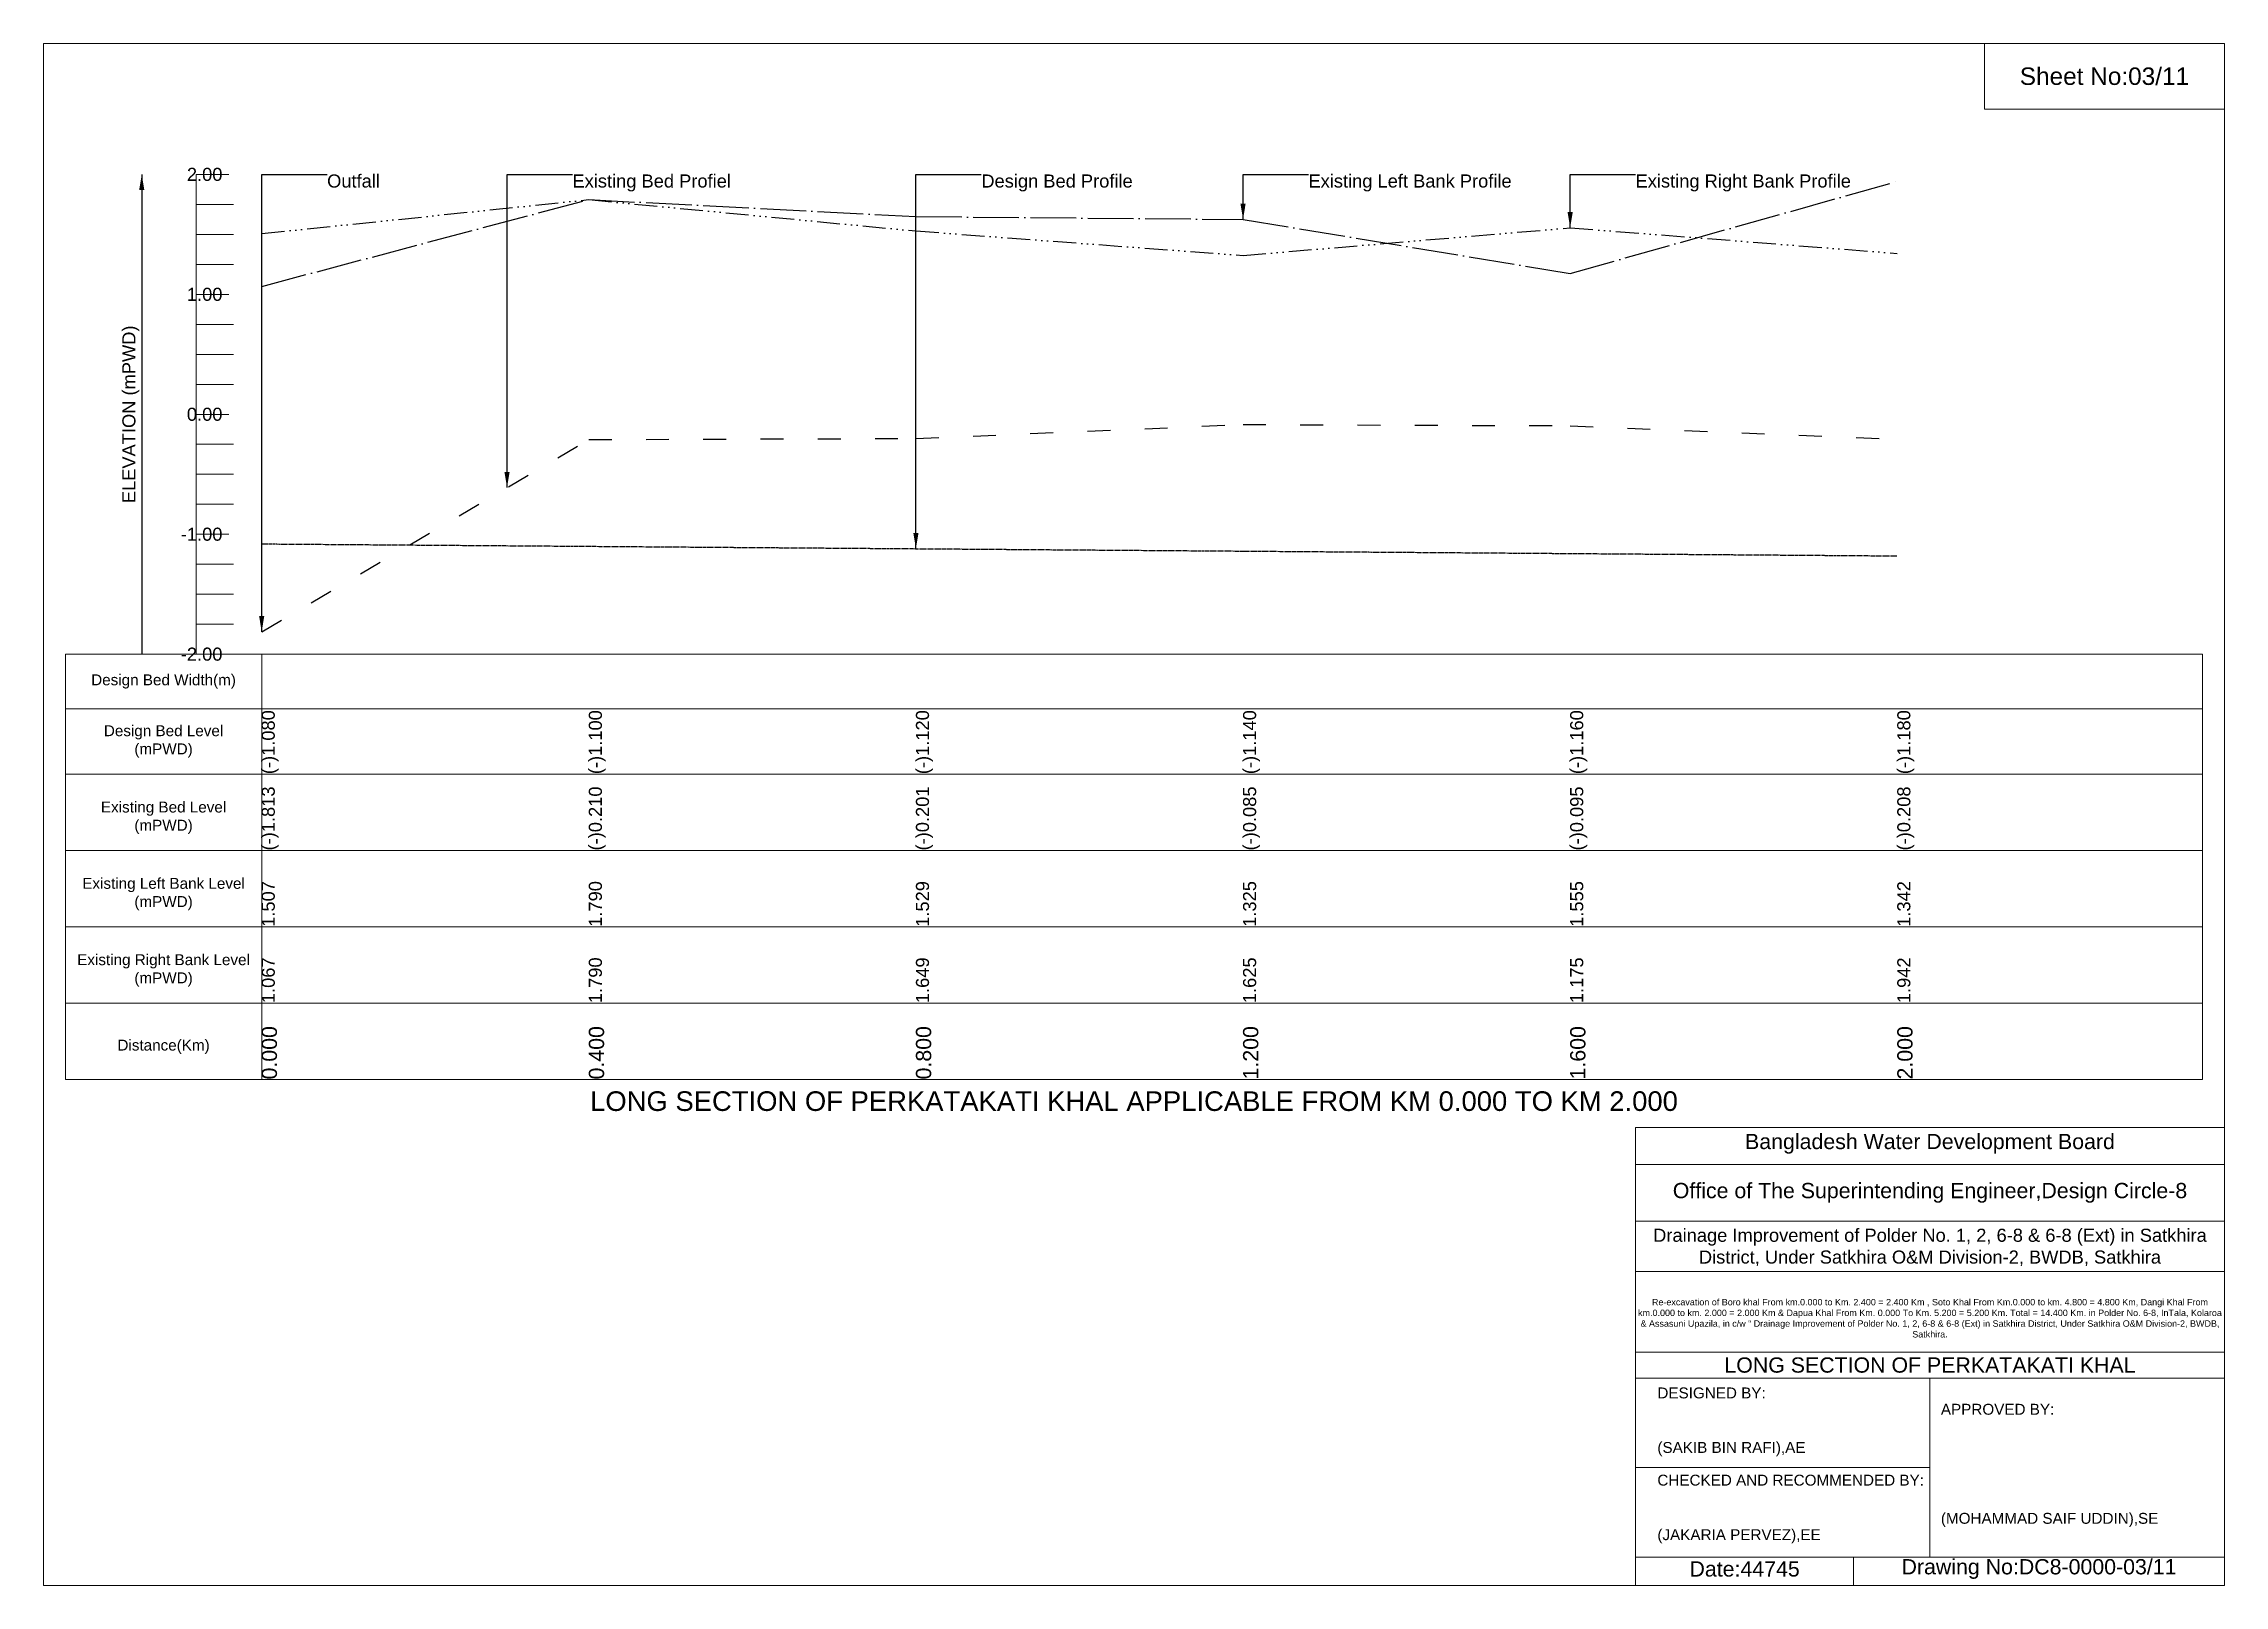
# Model space of a CAD drawing. Header units: inches. Extents: x 91000 to 208000, y -5656 to 20000.
# Drawn here: x 120000 to 128000, y -5656 to 0 of the extents above; entities that cross this region are included whole.
import ezdxf

# ---------------------------------------------------------------- set-up
doc = ezdxf.new("R2010")
doc.units = ezdxf.units.IN
doc.header["$LTSCALE"] = 7
doc.header["$MEASUREMENT"] = 0
for name, pattern in [('ACAD_ISO03W100', [30, 12, -18]), ('ACAD_ISO04W100', [30, 24, -3, 0, -3]), ('ACAD_ISO14W100', [24, 12, -3, 0, -3, 0, -3, 0, -3]), ('CENTER', [2, 1.25, -0.25, 0.25, -0.25])]:
    doc.linetypes.add(name, pattern=pattern)
for name, color, linetype, lineweight in [('Cross Section Labels', 7, 'Continuous', 9), ('Design Bed Level Long Section', 7, 'CENTER', 25), ('Existing Bed Level for Long Section', 7, 'ACAD_ISO03W100', 25), ('Existing Left Bank of Long section', 7, 'ACAD_ISO04W100', 25), ('Existing Right Bank of Long Section', 7, 'ACAD_ISO14W100', 25), ('Long Section Border', 7, 'Continuous', 9), ('Long Section Labels', 7, 'Continuous', 9), ('Vscale for Long Section', 7, 'Continuous', 9)]:
    doc.layers.add(name, color=color, linetype=linetype, lineweight=lineweight)
doc.styles.get("Standard").update_dxf_attribs({"font": 'arial.ttf'})
doc.dimstyles.get("Standard").update_dxf_attribs({"dimtxt": 0.18, "dimasz": 0.18, "dimexe": 0.18, "dimexo": 0.0625, "dimgap": 0.09, "dimtad": 0, "dimtih": 1, "dimtoh": 1, "dimdec": 4, "dimzin": 0, "dimdsep": 46, "dimtxsty": 'Standard', "dimcen": 0.09, "dimadec": 0, "dimazin": 0, "dimtfac": 1, "dimtdec": 4, "dimtofl": 0, "dimtmove": 0, "dimatfit": 3, "dimfxl": 1, "dimtolj": 1, "dimtzin": 0, "dimarcsym": 0})

msp = doc.modelspace()

# ---------------------------------------------------------------- texts
at = {"layer": 'Cross Section Labels', "attachment_point": 5}
for s, insert, char_height in [('Sheet No:03/11', (127560, -120), 64), ('Bangladesh Water Development Board', (126920, -4036), 56), ('Office of The Superintending Engineer,Design Circle-8', (126920, -4216), 56)]:
    msp.add_mtext(s, dxfattribs=dict(at, insert=insert, char_height=char_height))
at = {"layer": 'Cross Section Labels'}
for s, insert, char_height, width, attachment_point in [('Drainage Improvement of Polder No. 1, 2, 6-8 & 6-8 (Ext) in Satkhira District, Under Satkhira O&M Division-2, BWDB, Satkhira', (126920, -4416), 48, 2240, 5), ('Re-excavation of Boro khal From km.0.000 to Km. 2.400 = 2.400 Km , Soto Khal From Km.0.000 to km. 4.800 = 4.800 Km, Dangi Khal From km.0.000 to km. 2.000 = 2.000 Km & Dapua Khal From Km. 0.000 To Km. 5.200 = 5.200 Km. Total = 14.400 Km. in Polder No. 6-8, InTala, Kolaroa & Assasuni Upazila, in c/w “ Drainage Improvement of Polder No. 1, 2, 6-8 & 6-8 (Ext) in Satkhira District, Under Satkhira O&M Division-2, BWDB, Satkhira.', (126920, -4676), 23.565, 2160, 5), ('LONG SECTION OF PERKATAKATI KHAL', (126920, -4848), 56, 2240, 5), ('DESIGNED BY:^J^J^J(SAKIB BIN RAFI),AE', (125920, -5056), 40, 1120, 4), ('APPROVED BY:^J^J^J^J^J^J(MOHAMMAD SAIF UDDIN),SE', (126960, -5216), 40, 1120, 4), ('CHECKED AND RECOMMENDED BY:^J^J^J(JAKARIA PERVEZ),EE', (125920, -5376), 40, 1120, 4), ('Date:44745', (126240, -5596), 56, 1120, 5), ('Drawing No:DC8-0000-03/11', (127320, -5596), 56, 1760, 5)]:
    msp.add_mtext(s, dxfattribs=dict(at, insert=insert, char_height=char_height, width=width, attachment_point=attachment_point))
at = {"layer": 'Long Section Border', "attachment_point": 5}
for s, insert, char_height in [('Design Bed Width(m)', (120440, -2340), 40), ('Design Bed Level^J(mPWD)', (120440, -2560), 40), ('Existing Bed Level^J(mPWD)', (120440, -2840), 40), ('Existing Left Bank Level^J(mPWD)', (120440, -3120), 40), ('Existing Right Bank Level^J(mPWD)', (120440, -3400), 40), ('Distance(Km)', (120440, -3680), 40), ('LONG SECTION OF PERKATAKATI KHAL APPLICABLE FROM KM 0.000 TO KM 2.000', (124000, -3880), 72)]:
    msp.add_mtext(s, dxfattribs=dict(at, insert=insert, char_height=char_height))
at = {"layer": 'Long Section Labels', "char_height": 48, "attachment_point": 1}
for s, insert in [('Outfall', (121040, -480)), ('Existing Bed Profiel', (121940, -480)), ('Design Bed Profile', (123440, -480)), ('Existing Left Bank Profile', (124640, -480)), ('Existing Right Bank Profile', (125840, -480))]:
    msp.add_mtext(s, dxfattribs=dict(at, insert=insert))
at = {"layer": 'Vscale for Long Section', "char_height": 48, "attachment_point": 6}
for s, insert in [('2.00', (120656, -480)), ('1.00', (120656, -920)), ('0.00', (120656, -1360)), ('-1.00', (120656, -1800)), ('-2.00', (120656, -2240))]:
    msp.add_mtext(s, dxfattribs=dict(at, insert=insert))
at = {"layer": 'Vscale for Long Section', "rotation": 90}
for s, insert, char_height, attachment_point in [('ELEVATION (mPWD)', (120320, -1360), 48, 5), ('(-)1.080', (120800, -2680), 48, 1), ('(-)1.100', (122000, -2680), 48, 1), ('(-)1.120', (123200, -2680), 48, 1), ('(-)1.140', (124400, -2680), 48, 1), ('(-)1.160', (125600, -2680), 48, 1), ('(-)1.180', (126800, -2680), 48, 1), ('(-)1.813', (120800, -2960), 48, 1), ('(-)0.210', (122000, -2960), 48, 1), ('(-)0.201', (123200, -2960), 48, 1), ('(-)0.085', (124400, -2960), 48, 1), ('(-)0.095', (125600, -2960), 48, 1), ('(-)0.208', (126800, -2960), 48, 1), ('1.507', (120800, -3240), 48, 1), ('1.790', (122000, -3240), 48, 1), ('1.529', (123200, -3240), 48, 1), ('1.325', (124400, -3240), 48, 1), ('1.555', (125600, -3240), 48, 1), ('1.342', (126800, -3240), 48, 1), ('1.067', (120800, -3520), 48, 1), ('1.790', (122000, -3520), 48, 1), ('1.649', (123200, -3520), 48, 1), ('1.625', (124400, -3520), 48, 1), ('1.175', (125600, -3520), 48, 1), ('1.942', (126800, -3520), 48, 1), ('0.000', (120800, -3800), 56, 1), ('0.400', (122000, -3800), 56, 1), ('0.800', (123200, -3800), 56, 1), ('1.200', (124400, -3800), 56, 1), ('1.600', (125600, -3800), 56, 1), ('2.000', (126800, -3800), 56, 1)]:
    msp.add_mtext(s, dxfattribs=dict(at, insert=insert, char_height=char_height, attachment_point=attachment_point))

# ---------------------------------------------------------------- linework, layer by layer
at = {"layer": 'Cross Section Labels'}
for points in [[(120000, 0), (128000, 0), (128000, -5656), (120000, -5656)], [(127120, 0), (128000, 0), (128000, -240), (127120, -240)]]:
    msp.add_lwpolyline(points, close=True, dxfattribs=at)
for points in [[(125840, -5656), (125840, -3976), (128000, -3976)], [(125840, -4112), (128000, -4112)], [(125840, -4320), (128000, -4320)], [(125840, -4504), (128000, -4504)], [(125840, -4800), (128000, -4800)], [(125840, -4896), (128000, -4896)], [(126920, -4896), (126920, -5552)], [(125840, -5224), (126920, -5224)], [(125840, -5552), (128000, -5552)], [(126640, -5552), (126640, -5656)]]:
    msp.add_lwpolyline(points, dxfattribs=at)
at = {"layer": 'Design Bed Level Long Section'}
msp.add_lwpolyline([(120800, -1835.2), (122000, -1844), (123200, -1852.8), (124400, -1861.6), (125600, -1870.4), (126800, -1879.2)], dxfattribs=at)
at = {"layer": 'Existing Bed Level for Long Section'}
msp.add_lwpolyline([(120800, -2157.7), (122000, -1452.4), (123200, -1448.4), (124400, -1397.4), (125600, -1401.8), (126800, -1451.5)], dxfattribs=at)
at = {"layer": 'Existing Left Bank of Long section'}
msp.add_lwpolyline([(120800, -890.5), (122000, -572.4), (123200, -634.4), (124400, -645), (125600, -843), (126800, -505.5)], dxfattribs=at)
at = {"layer": 'Existing Right Bank of Long Section'}
msp.add_lwpolyline([(120800, -696.9), (122000, -572.4), (123200, -687.2), (124400, -777), (125600, -675.8), (126800, -769.5)], dxfattribs=at)
at = {"layer": 'Long Section Border'}
msp.add_lwpolyline([(120080, -2240), (127920, -2240), (127920, -3800), (120080, -3800)], close=True, dxfattribs=at)
for points in [[(120800, -2240), (120800, -3800)], [(120080, -2440), (127920, -2440)], [(120080, -2680), (127920, -2680)], [(120080, -2960), (127920, -2960)], [(120080, -3240), (127920, -3240)], [(120080, -3520), (127920, -3520)]]:
    msp.add_lwpolyline(points, dxfattribs=at)
at = {"layer": 'Vscale for Long Section'}
for points in [[(120560, -2240), (120560, -1800), (120560, -1360), (120560, -920), (120560, -480)], [(120560, -480), (120680, -480)], [(120560, -590), (120696, -590)], [(120560, -700), (120696, -700)], [(120560, -810), (120696, -810)], [(120560, -920), (120680, -920)], [(120560, -1030), (120696, -1030)], [(120560, -1140), (120696, -1140)], [(120560, -1250), (120696, -1250)], [(120560, -1360), (120680, -1360)], [(120560, -1470), (120696, -1470)], [(120560, -1580), (120696, -1580)], [(120560, -1690), (120696, -1690)], [(120560, -1800), (120680, -1800)], [(120560, -1910), (120696, -1910)], [(120560, -2020), (120696, -2020)], [(120560, -2130), (120696, -2130)], [(120560, -2240), (120680, -2240)]]:
    msp.add_lwpolyline(points, dxfattribs=at)

msp.set_redraw_order([(e.dxf.handle, doc.entitydb.next_handle()) for e in msp.query("TEXT MTEXT ATTDEF DIMENSION ARC_DIMENSION")])  # texts and dimensions are drawn at this point

# ---------------------------------------------------------------- leaders
at = {"layer": 'Long Section Labels', "annotation_type": 0, "has_hookline": 1, "hookline_direction": 0}
for points, text_width in [([(120800, -2157.7), (120800, -480), (121039.9, -480)], 185.8), ([(121700, -1628.7), (121700, -480), (121939.9, -480)], 571.4), ([(123200, -1852.8), (123200, -480), (123439.9, -480)], 547.4), ([(124400, -645), (124400, -480), (124639.9, -480)], 737.4), ([(125600, -675.8), (125600, -480), (125839.9, -480)], 782)]:
    msp.add_leader(points, dimstyle='Standard', override={"dimasz": 57.6}, dxfattribs=dict(at, text_width=text_width))
at = {"layer": 'Vscale for Long Section'}
msp.add_leader([(120360, -480), (120360, -2240)], dimstyle='Standard', override={"dimasz": 57.6}, dxfattribs=at)

doc.saveas('drawing.dxf')
